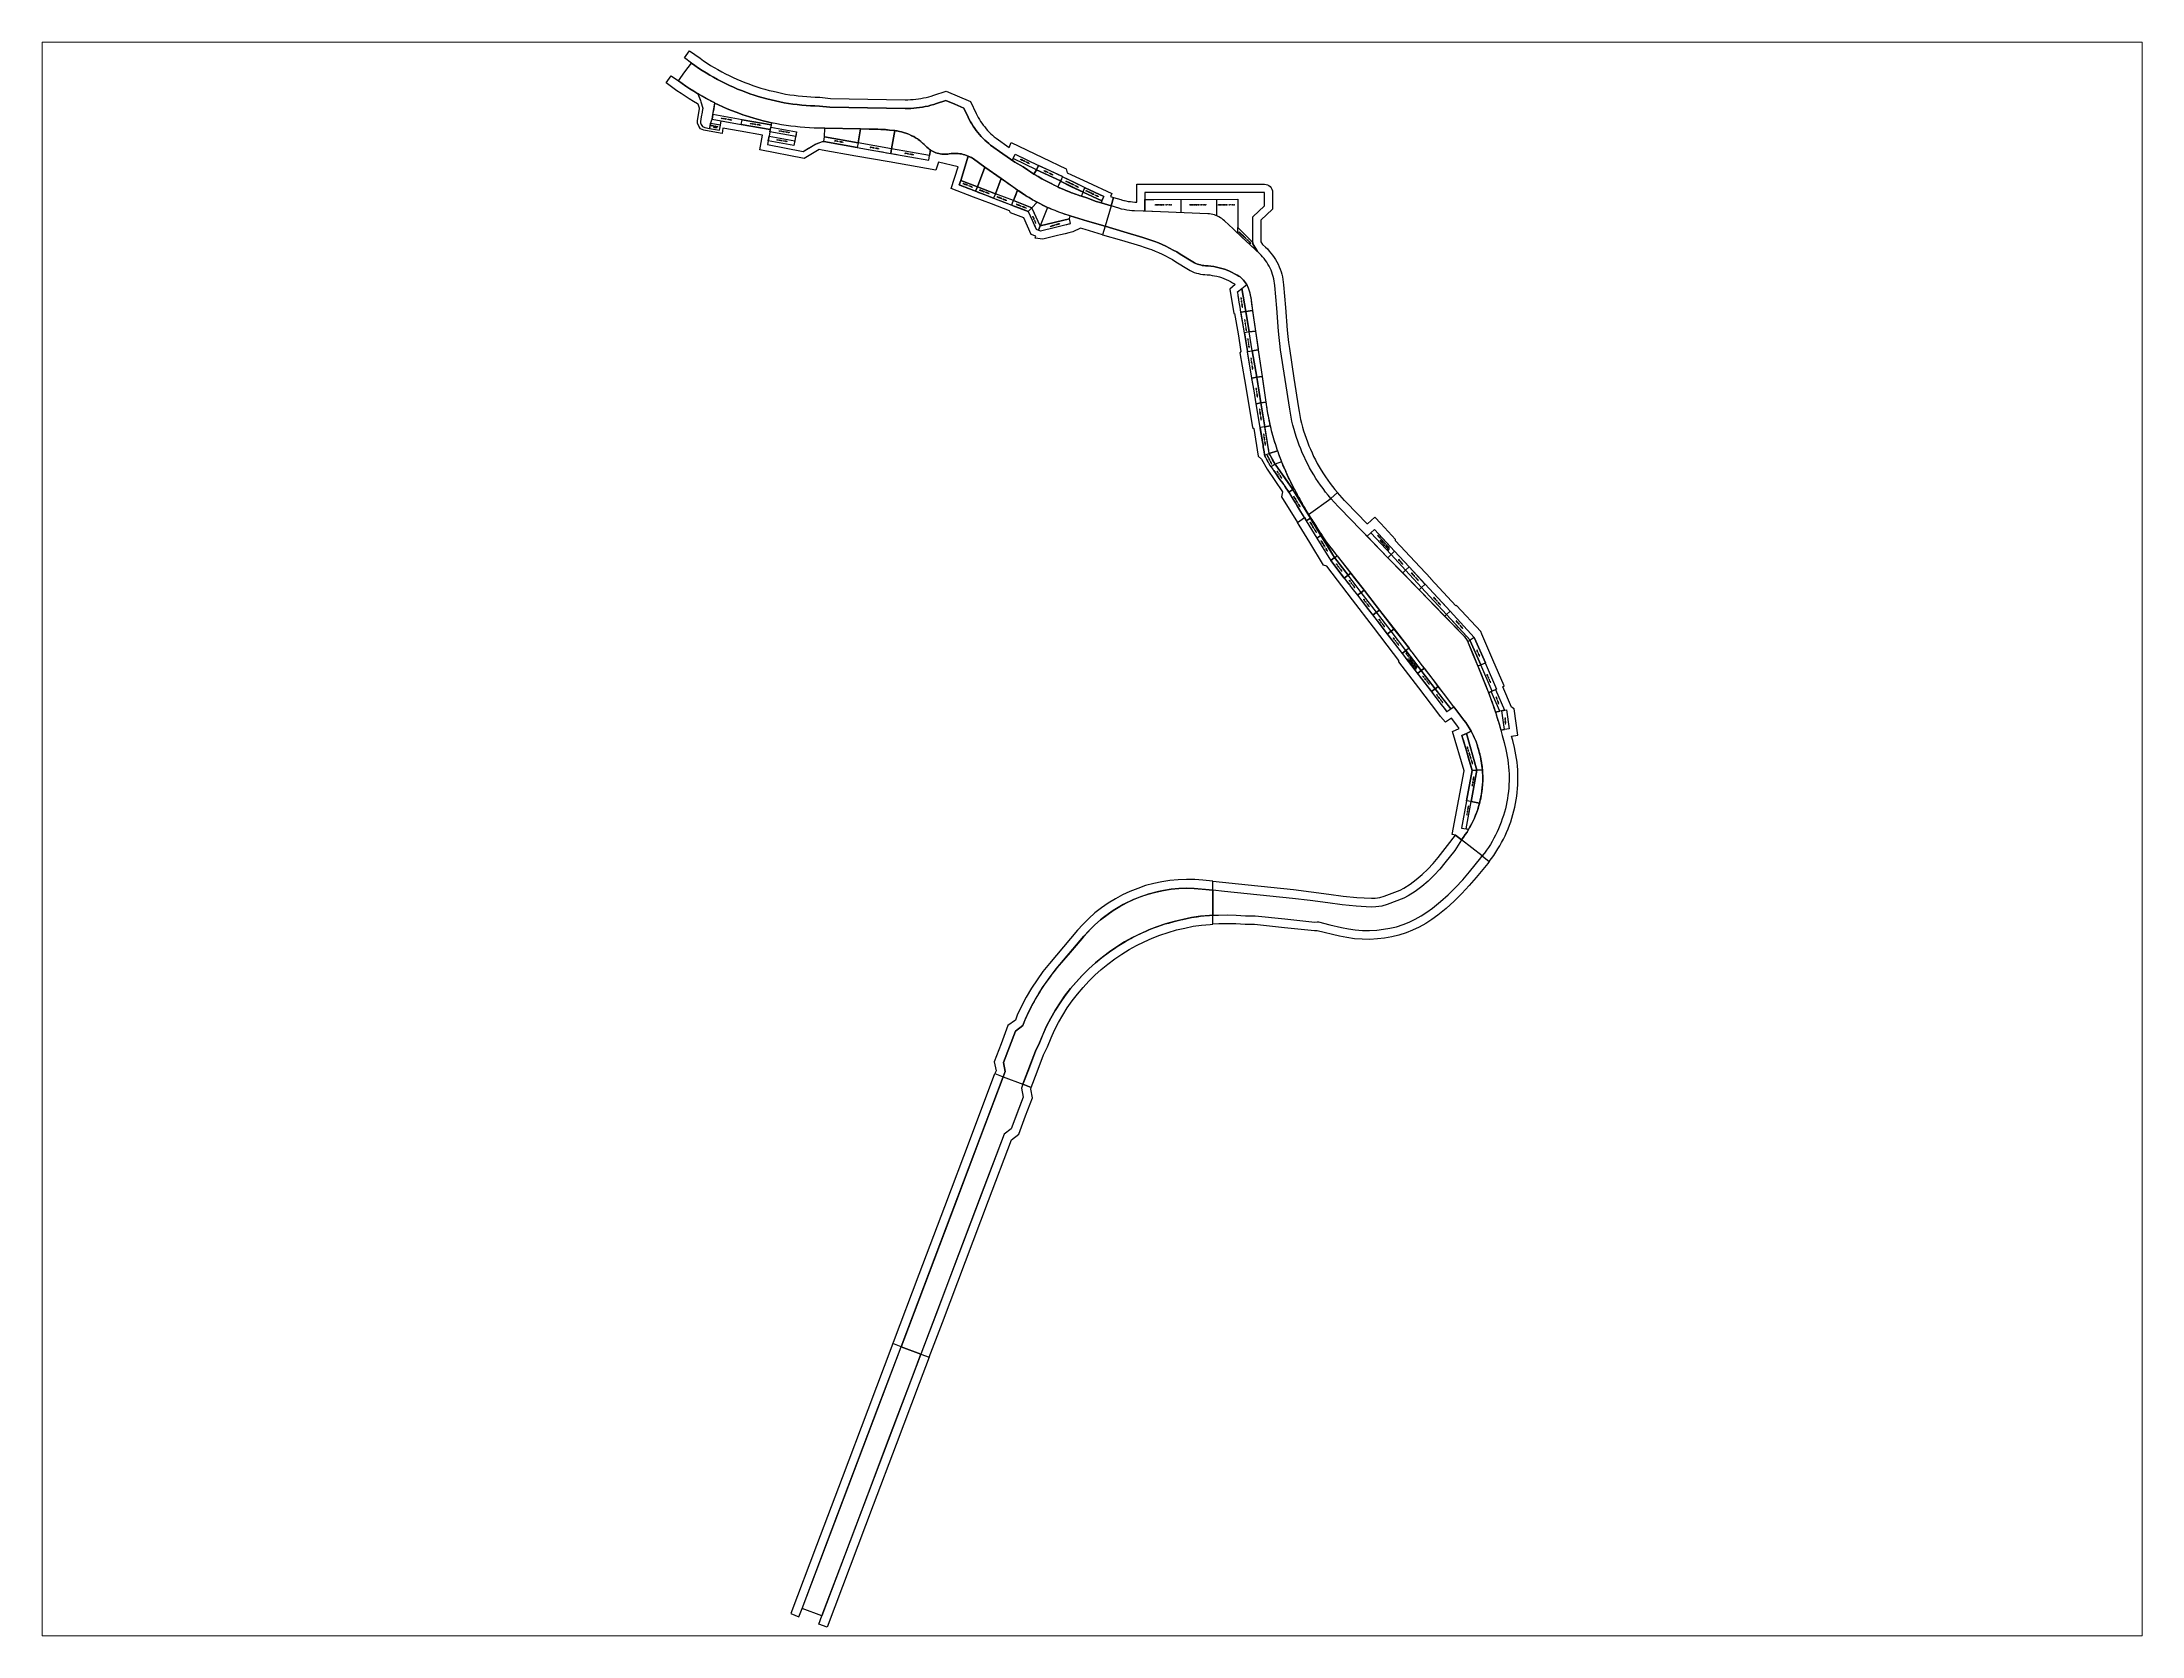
# Paper-space layout 'Layout1' of a CAD drawing. Header units: metres. Extents: x 26 to 231, y 20 to 176.
# The model-space entities are those that its viewports show. They can reach past a viewport. Long polylines and large blocks are cut down to what shows.
import ezdxf

# ---------------------------------------------------------------- set-up
doc = ezdxf.new("R2010")
doc.units = ezdxf.units.M
doc.layers.add('04_SPA-MAN-BERÇOS-LIM CV_AREAS DE DRAGAGEM', color=7, linetype='Continuous')
doc.styles.add('PADRAO', font='simplex.shx')

msp = doc.modelspace()

# ---------------------------------------------------------------- linework, layer by layer
at = {"layer": '04_SPA-MAN-BERÇOS-LIM CV_AREAS DE DRAGAGEM'}
for points in [[(364958, 7353366), (364932, 7353278), (364898, 7353288), (364828, 7353309), (364834, 7353332), (364856, 7353377), (364661, 7353468), (364426, 7353579), (364428, 7353584), (364179, 7353700), (364158, 7353655), (364129, 7353610), (364095, 7353632), (364062, 7353654), (364019, 7353683), (363931, 7353733), (363806, 7353821), (363680, 7353909), (363660, 7353926), (363639, 7353944), (363619, 7353962), (363600, 7353981), (363581, 7354000), (363563, 7354020), (363546, 7354041), (363530, 7354063), (363514, 7354084), (363499, 7354107), (363485, 7354130), (363471, 7354153), (363458, 7354177), (363447, 7354200), (363402, 7354294), (363308, 7354334), (363215, 7354373), (363117, 7354341), (363088, 7354332), (363060, 7354324), (363030, 7354316), (363001, 7354310), (362971, 7354304), (362942, 7354300), (362911, 7354296), (362882, 7354293), (362851, 7354291), (362822, 7354291), (362791, 7354291), (362596, 7354294), (362400, 7354297), (362205, 7354301), (362009, 7354304), (361900, 7354316), (361853, 7354317), (361807, 7354319), (361761, 7354322), (361716, 7354326), (361670, 7354331), (361624, 7354337), (361579, 7354343), (361533, 7354351), (361488, 7354360), (361443, 7354369), (361398, 7354379), (361354, 7354390), (361265, 7354415), (361221, 7354429), (361178, 7354444), (361135, 7354459), (361091, 7354476), (361049, 7354493), (361006, 7354511), (360965, 7354530), (360923, 7354550), (360882, 7354571), (360841, 7354592), (360799, 7354616), (360761, 7354637), (360722, 7354661), (360683, 7354686), (360645, 7354711), (360607, 7354737), (360571, 7354763), (360497, 7354816), (360551, 7354890), (360660, 7354812), (360696, 7354787), (360733, 7354763), (360770, 7354739), (360808, 7354716), (360844, 7354695), (360885, 7354673), (360924, 7354652), (360964, 7354633), (361003, 7354613), (361043, 7354595), (361084, 7354578), (361125, 7354561), (361166, 7354546), (361208, 7354531), (361250, 7354517), (361292, 7354503), (361332, 7354492), (361377, 7354479), (361420, 7354469), (361463, 7354459), (361506, 7354450), (361549, 7354441), (361593, 7354434), (361637, 7354428), (361680, 7354422), (361724, 7354417), (361768, 7354414), (361812, 7354411), (361856, 7354409), (361906, 7354407), (362015, 7354396), (362404, 7354389), (362792, 7354382), (362820, 7354382), (362847, 7354383), (362875, 7354385), (362902, 7354387), (362929, 7354391), (362956, 7354395), (362983, 7354400), (363009, 7354406), (363036, 7354412), (363062, 7354420), (363088, 7354428), (363218, 7354472), (363470, 7354365), (363529, 7354240), (363540, 7354219), (363551, 7354198), (363563, 7354177), (363576, 7354156), (363589, 7354137), (363603, 7354118), (363618, 7354099), (363633, 7354080), (363649, 7354062), (363665, 7354045), (363682, 7354028), (363700, 7354012), (363718, 7353996), (363736, 7353982), (363871, 7353887), (363893, 7353936), (364218, 7353782), (364466, 7353665), (364477, 7353623), (364522, 7353603), (364688, 7353525), (364938, 7353407), (364924, 7353376)], [(364869, 7353067), (364688, 7353121), (364507, 7353174), (364472, 7353185), (364431, 7353199), (364390, 7353214), (364349, 7353230), (364310, 7353246), (364272, 7353263), (364251, 7353273), (364231, 7353282), (364192, 7353302), (364171, 7353313), (364163, 7353317), (364116, 7353343), (364079, 7353365), (364042, 7353388), (364006, 7353412), (363973, 7353434), (363960, 7353443), (363789, 7353563), (363621, 7353682), (363502, 7353766), (363480, 7353780), (363464, 7353788), (363447, 7353795), (363430, 7353803), (363413, 7353808), (363395, 7353814), (363377, 7353818), (363359, 7353821), (363341, 7353823), (363323, 7353824), (363304, 7353824), (363286, 7353823), (363268, 7353822), (363250, 7353819), (363234, 7353817), (363219, 7353815), (363203, 7353815), (363187, 7353815), (363171, 7353817), (363156, 7353819), (363140, 7353822), (363125, 7353826), (363110, 7353831), (363095, 7353837), (363081, 7353844), (363067, 7353851), (363054, 7353859), (363041, 7353869), (363029, 7353879), (363017, 7353889), (363006, 7353900), (362990, 7353916), (362973, 7353931), (362956, 7353946), (362938, 7353960), (362919, 7353974), (362900, 7353986), (362880, 7353998), (362860, 7354008), (362839, 7354018), (362818, 7354027), (362797, 7354035), (362775, 7354042), (362753, 7354048), (362731, 7354053), (362708, 7354058), (362686, 7354060), (362684, 7354061), (362627, 7354067), (362587, 7354071), (362547, 7354074), (362507, 7354075), (362327, 7354078), (362141, 7354082), (361955, 7354085), (361846, 7354087), (361798, 7354089), (361748, 7354092), (361700, 7354097), (361671, 7354100), (361651, 7354102), (361602, 7354108), (361554, 7354115), (361506, 7354122), (361457, 7354131), (361402, 7354143), (361362, 7354152), (361314, 7354163), (361266, 7354176), (361219, 7354189), (361173, 7354203), (361127, 7354218), (361105, 7354226), (361080, 7354235), (361034, 7354251), (360988, 7354270), (360943, 7354288), (360898, 7354308), (360853, 7354328), (360815, 7354347), (360809, 7354350), (360766, 7354372), (360722, 7354395), (360680, 7354419), (360637, 7354443), (360595, 7354469), (360554, 7354495), (360513, 7354522), (360473, 7354550), (360435, 7354577), (360503, 7354670), (360571, 7354763), (360607, 7354737), (360645, 7354711), (360683, 7354686), (360722, 7354661), (360761, 7354637), (360799, 7354616), (360841, 7354592), (360882, 7354571), (360923, 7354550), (360965, 7354530), (361006, 7354511), (361049, 7354493), (361091, 7354476), (361135, 7354459), (361178, 7354444), (361221, 7354429), (361265, 7354415), (361354, 7354390), (361398, 7354379), (361443, 7354369), (361488, 7354360), (361533, 7354351), (361579, 7354343), (361624, 7354337), (361670, 7354331), (361716, 7354326), (361761, 7354322), (361807, 7354319), (361853, 7354317), (361900, 7354316), (362009, 7354304), (362205, 7354301), (362400, 7354297), (362596, 7354294), (362791, 7354291), (362822, 7354291), (362851, 7354291), (362882, 7354293), (362911, 7354296), (362942, 7354300), (362971, 7354304), (363001, 7354310), (363030, 7354316), (363060, 7354324), (363088, 7354332), (363117, 7354341), (363215, 7354373), (363308, 7354334), (363402, 7354294), (363447, 7354200), (363458, 7354177), (363471, 7354153), (363485, 7354130), (363499, 7354107), (363514, 7354084), (363530, 7354063), (363546, 7354041), (363563, 7354020), (363581, 7354000), (363600, 7353981), (363619, 7353962), (363639, 7353944), (363660, 7353926), (363680, 7353909), (363806, 7353821), (363931, 7353733), (364019, 7353683), (364062, 7353654), (364095, 7353632), (364129, 7353610), (364173, 7353584), (364213, 7353561), (364254, 7353539), (364295, 7353517), (364336, 7353497), (364379, 7353476), (364397, 7353468), (364420, 7353458), (364463, 7353440), (364506, 7353423), (364549, 7353406), (364592, 7353391), (364626, 7353380), (364681, 7353363), (364775, 7353324), (364828, 7353309), (364898, 7353288), (364931, 7353278)], [(360435, 7354577), (360473, 7354550), (360513, 7354522), (360554, 7354495), (360595, 7354469), (360637, 7354443), (360664, 7354375), (360668, 7354360), (360688, 7354295), (360688, 7354293), (360688, 7354291), (360687, 7354288), (360687, 7354286), (360686, 7354283), (360681, 7354253), (360672, 7354204), (360664, 7354154), (360665, 7354143), (360673, 7354124), (360673, 7354123), (360685, 7354105), (360711, 7354094), (360759, 7354084), (360862, 7354067), (360871, 7354116), (360879, 7354162), (361088, 7354125), (361390, 7354071), (361386, 7354048), (361377, 7354002), (361369, 7353954), (361362, 7353918), (361730, 7353845), (361786, 7353879), (361789, 7353880), (361851, 7353918), (361855, 7353919), (361931, 7353949), (361945, 7353947), (362293, 7353885), (362467, 7353854), (362555, 7353839), (362598, 7353831), (362642, 7353824), (362666, 7353819), (362691, 7353815), (362740, 7353806), (362839, 7353789), (363036, 7353754), (363044, 7353803), (363054, 7353859), (363067, 7353851), (363081, 7353844), (363095, 7353837), (363110, 7353831), (363125, 7353826), (363140, 7353822), (363156, 7353819), (363171, 7353817), (363187, 7353815), (363203, 7353815), (363219, 7353815), (363234, 7353817), (363250, 7353819), (363268, 7353822), (363286, 7353823), (363304, 7353824), (363323, 7353824), (363341, 7353823), (363359, 7353821), (363377, 7353818), (363395, 7353814), (363413, 7353808), (363430, 7353803), (363447, 7353795), (363371, 7353543), (363370, 7353542), (363352, 7353497), (363353, 7353496), (363396, 7353480), (363407, 7353475), (363439, 7353463), (363472, 7353451), (363488, 7353444), (363496, 7353441), (363505, 7353438), (363524, 7353430), (363532, 7353427), (363539, 7353425), (363554, 7353419), (363632, 7353389), (363664, 7353376), (363711, 7353359), (363804, 7353323), (363899, 7353286), (363914, 7353281), (364071, 7353221), (364078, 7353206), (364112, 7353129), (364133, 7353083), (364153, 7353037), (364170, 7353031), (364176, 7353028), (364194, 7353021), (364199, 7353019), (364355, 7353058), (364505, 7353095), (364510, 7353097), (364498, 7353145), (364507, 7353174), (364552, 7353161), (364597, 7353147), (364688, 7353121), (364869, 7353067), (364843, 7352979), (364662, 7353033), (364615, 7353046), (364533, 7353009), (364493, 7352999), (364454, 7352990), (364406, 7352978), (364376, 7352970), (364221, 7352932), (364143, 7352944), (364151, 7352963), (364101, 7352982), (364024, 7353154), (363886, 7353207), (363876, 7353227), (363688, 7353299), (363501, 7353371), (363269, 7353460), (363341, 7353686), (363138, 7353733), (363109, 7353650), (362626, 7353735), (362278, 7353797), (361929, 7353858), (361898, 7353864), (361743, 7353771), (361281, 7353862), (361308, 7354013), (361075, 7354055), (360898, 7354086), (360888, 7354031), (360754, 7354055), (360698, 7354064), (360664, 7354079), (360646, 7354106), (360633, 7354137), (360632, 7354167), (360654, 7354286), (360654, 7354294), (360641, 7354335), (360634, 7354339), (360590, 7354364), (360547, 7354391), (360504, 7354418), (360462, 7354446), (360420, 7354475), (360306, 7354557), (360361, 7354631)], [(360637, 7354443), (360660, 7354384), (360664, 7354375), (360665, 7354372), (360668, 7354360), (360688, 7354293), (360688, 7354291), (360687, 7354288), (360686, 7354283), (360681, 7354253), (360672, 7354204), (360664, 7354154), (360665, 7354143), (360673, 7354123), (360685, 7354105), (360711, 7354094), (360759, 7354084), (360761, 7354096), (360764, 7354109), (360764, 7354110), (360765, 7354115), (360768, 7354134), (360785, 7354179), (360794, 7354228), (360805, 7354288), (360815, 7354347), (360815, 7354347), (360814, 7354348), (360813, 7354348), (360812, 7354349), (360811, 7354349), (360810, 7354349), (360809, 7354350), (360807, 7354351), (360806, 7354351), (360806, 7354351), (360806, 7354352), (360805, 7354352), (360805, 7354352), (360804, 7354352), (360804, 7354353), (360803, 7354353), (360803, 7354353), (360803, 7354353), (360802, 7354353), (360802, 7354353), (360802, 7354354), (360801, 7354354), (360801, 7354354), (360801, 7354354), (360800, 7354354), (360800, 7354355), (360799, 7354355), (360798, 7354355), (360796, 7354356), (360788, 7354361), (360783, 7354363), (360779, 7354365), (360778, 7354365), (360776, 7354366), (360773, 7354368), (360769, 7354370), (360766, 7354372), (360741, 7354385), (360722, 7354395), (360721, 7354396), (360721, 7354396), (360721, 7354396), (360717, 7354398), (360702, 7354406), (360700, 7354407), (360698, 7354409), (360693, 7354411), (360684, 7354416), (360678, 7354420), (360670, 7354424), (360661, 7354429), (360652, 7354435), (360640, 7354442)], [(360794, 7354228), (360785, 7354179), (361088, 7354125), (361096, 7354174)], [(360794, 7354228), (360815, 7354347), (360853, 7354328), (360898, 7354308), (360943, 7354288), (360988, 7354270), (361034, 7354251), (361080, 7354235), (361105, 7354226), (361127, 7354218), (361173, 7354203), (361219, 7354189), (361266, 7354176), (361314, 7354163), (361362, 7354152), (361402, 7354143), (361399, 7354120), (361096, 7354174)], [(360768, 7354134), (360759, 7354084), (360862, 7354067), (360871, 7354116)], [(361088, 7354125), (361096, 7354174), (361399, 7354120), (361390, 7354071)], [(361851, 7353918), (361931, 7353949), (361945, 7353947), (361953, 7353996), (361955, 7354085), (361846, 7354087), (361798, 7354089), (361748, 7354092), (361700, 7354097), (361671, 7354100), (361651, 7354102), (361602, 7354108), (361554, 7354115), (361506, 7354122), (361457, 7354131), (361402, 7354143), (361394, 7354097), (361662, 7354049), (361636, 7353907), (361369, 7353954), (361362, 7353918), (361730, 7353845)], [(361377, 7354002), (361645, 7353956), (361636, 7353907), (361369, 7353954)], [(361394, 7354097), (361662, 7354049), (361654, 7354000), (361386, 7354048)], [(361953, 7353996), (362302, 7353934), (362293, 7353885), (361945, 7353947)], [(361955, 7354085), (362327, 7354078), (362302, 7353935), (361953, 7353996)], [(362327, 7354078), (362417, 7354077), (362507, 7354075), (362522, 7354075), (362527, 7354075), (362537, 7354074), (362547, 7354074), (362552, 7354074), (362567, 7354073), (362582, 7354072), (362587, 7354071), (362597, 7354071), (362598, 7354070), (362600, 7354070), (362607, 7354069), (362613, 7354069), (362627, 7354067), (362655, 7354064), (362684, 7354061), (362650, 7353873), (362302, 7353934)], [(362650, 7353873), (362684, 7354061), (362695, 7354059), (362708, 7354058), (362719, 7354055), (362731, 7354053), (362740, 7354051), (362753, 7354048), (362775, 7354042), (362783, 7354039), (362786, 7354038), (362797, 7354035), (362818, 7354027), (362835, 7354020), (362838, 7354019), (362844, 7354016), (362850, 7354013), (362860, 7354008), (362868, 7354004), (362870, 7354003), (362880, 7353998), (362900, 7353986), (362919, 7353974), (362923, 7353971), (362928, 7353967), (362938, 7353960), (362944, 7353956), (362950, 7353951), (362952, 7353949), (362954, 7353947), (362956, 7353946), (362957, 7353945), (362959, 7353943), (362962, 7353941), (362964, 7353939), (362966, 7353937), (362973, 7353931), (362980, 7353925), (362986, 7353920), (362990, 7353916), (362997, 7353908), (363004, 7353901), (363009, 7353897), (363017, 7353889), (363031, 7353877), (363037, 7353872), (363041, 7353869), (363054, 7353859), (363044, 7353803)], [(362293, 7353885), (362642, 7353824), (362650, 7353873), (362302, 7353934)], [(362642, 7353824), (363036, 7353754), (363044, 7353803), (362650, 7353873)], [(363371, 7353543), (363447, 7353795), (363460, 7353790), (363465, 7353787), (363469, 7353785), (363475, 7353782), (363480, 7353780), (363490, 7353773), (363498, 7353768), (363502, 7353766), (363621, 7353682), (363542, 7353477)], [(363903, 7353753), (363931, 7353733), (364019, 7353683), (364062, 7353654), (364095, 7353632), (364129, 7353610), (364158, 7353655), (363915, 7353770)], [(363915, 7353770), (363936, 7353815), (364179, 7353700), (364158, 7353655)], [(363542, 7353477), (363621, 7353682), (363789, 7353563), (363729, 7353405)], [(363729, 7353405), (363789, 7353563), (363815, 7353545), (363823, 7353540), (363844, 7353525), (363874, 7353503), (363889, 7353493), (363938, 7353459), (363960, 7353443), (363941, 7353395), (363917, 7353333)], [(364158, 7353655), (364407, 7353538), (364379, 7353476), (364345, 7353492), (364321, 7353504), (364308, 7353511), (364288, 7353521), (364248, 7353542), (364219, 7353558), (364173, 7353584), (364143, 7353602), (364129, 7353610)], [(364158, 7353655), (364179, 7353700), (364303, 7353642), (364428, 7353584), (364426, 7353579), (364417, 7353561), (364415, 7353556), (364407, 7353538)], [(364426, 7353579), (364417, 7353561), (364405, 7353534), (364522, 7353478), (364640, 7353423), (364650, 7353446), (364661, 7353468), (364543, 7353524)], [(363370, 7353542), (363371, 7353543), (363542, 7353477), (363524, 7353430), (363353, 7353496), (363352, 7353497)], [(363542, 7353477), (363729, 7353405), (363711, 7353359), (363524, 7353430)], [(363711, 7353359), (363899, 7353286), (363908, 7353310), (363917, 7353333), (363729, 7353405)], [(364071, 7353221), (363993, 7353251), (363914, 7353281), (363907, 7353284), (363899, 7353286), (363908, 7353310), (363917, 7353333), (364013, 7353296), (364108, 7353260)], [(363917, 7353333), (363960, 7353443), (364006, 7353412), (364021, 7353401), (364024, 7353400), (364042, 7353388), (364046, 7353385), (364060, 7353376), (364079, 7353365), (364097, 7353354), (364116, 7353343), (364135, 7353333), (364139, 7353330), (364151, 7353324), (364163, 7353317), (364108, 7353260)], [(364626, 7353380), (364640, 7353423), (364405, 7353534), (364379, 7353476), (364392, 7353471), (364395, 7353469), (364399, 7353467), (364404, 7353465), (364407, 7353464), (364410, 7353462), (364413, 7353461), (364416, 7353460), (364418, 7353459), (364420, 7353458), (364424, 7353457), (364425, 7353456), (364427, 7353455), (364431, 7353453), (364433, 7353453), (364435, 7353452), (364437, 7353451), (364439, 7353450), (364441, 7353449), (364443, 7353449), (364446, 7353447), (364450, 7353445), (364452, 7353445), (364455, 7353443), (364460, 7353441), (364463, 7353440), (364467, 7353438), (364469, 7353437), (364471, 7353437), (364473, 7353436), (364475, 7353435), (364477, 7353434), (364479, 7353434), (364481, 7353433), (364482, 7353432), (364484, 7353431), (364487, 7353430), (364490, 7353429), (364492, 7353428), (364496, 7353427), (364499, 7353425), (364502, 7353424), (364505, 7353423), (364509, 7353422), (364512, 7353420), (364515, 7353419), (364518, 7353418), (364522, 7353416), (364526, 7353415), (364530, 7353414), (364534, 7353412), (364536, 7353411), (364539, 7353410), (364545, 7353408), (364549, 7353406), (364553, 7353405), (364557, 7353404), (364561, 7353402), (364568, 7353400), (364576, 7353397), (364582, 7353395), (364586, 7353393), (364590, 7353392), (364596, 7353390), (364601, 7353388), (364607, 7353386), (364614, 7353384), (364620, 7353382), (364623, 7353381)], [(364626, 7353380), (364640, 7353423), (364834, 7353332), (364828, 7353309), (364775, 7353324), (364681, 7353363)], [(364661, 7353468), (364758, 7353423), (364856, 7353377), (364845, 7353354), (364834, 7353332), (364640, 7353423), (364650, 7353446)], [(366250, 7353348), (366250, 7353053), (366404, 7352898), (366404, 7352884), (366452, 7352804), (366382, 7352869), (366291, 7352954), (366200, 7353039), (366109, 7353124), (366096, 7353135), (366082, 7353146), (366068, 7353156), (366053, 7353165), (366037, 7353172), (366021, 7353179), (366005, 7353185), (365988, 7353190), (365971, 7353193), (365953, 7353196), (365936, 7353197), (365690, 7353207), (365444, 7353216), (365284, 7353223), (365284, 7353346), (365374, 7353346), (365375, 7353346), (366250, 7353348)], [(364071, 7353221), (364092, 7353175), (364112, 7353129), (364122, 7353106), (364133, 7353083), (364138, 7353071), (364143, 7353060), (364148, 7353048), (364153, 7353037), (364176, 7353028), (364193, 7353070), (364112, 7353252), (364108, 7353260)], [(364108, 7353260), (364163, 7353317), (364171, 7353313), (364177, 7353309), (364211, 7353292), (364231, 7353282), (364241, 7353278), (364250, 7353273), (364251, 7353273), (364272, 7353263), (364193, 7353070), (364115, 7353245)], [(364176, 7353028), (364188, 7353024), (364199, 7353019), (364355, 7353058), (364452, 7353082), (364471, 7353087), (364481, 7353089), (364491, 7353091), (364498, 7353093), (364505, 7353095), (364508, 7353096), (364510, 7353097), (364498, 7353145), (364193, 7353070)], [(364193, 7353070), (364498, 7353145), (364507, 7353174), (364493, 7353179), (364485, 7353181), (364472, 7353185), (364456, 7353190), (364431, 7353199), (364422, 7353202), (364410, 7353207), (364399, 7353211), (364390, 7353214), (364370, 7353222), (364349, 7353230), (364329, 7353238), (364314, 7353244), (364291, 7353255), (364272, 7353263)], [(364869, 7353067), (365066, 7353009), (365263, 7352951), (365304, 7352938), (365344, 7352924), (365386, 7352909), (365424, 7352894), (365463, 7352877), (365502, 7352859), (365540, 7352840), (365578, 7352820), (365615, 7352800), (365651, 7352778), (365783, 7352697), (365798, 7352688), (365814, 7352681), (365829, 7352674), (365845, 7352669), (365861, 7352665), (365878, 7352661), (365895, 7352659), (365912, 7352657), (365941, 7352655), (365969, 7352652), (365998, 7352648), (366026, 7352642), (366054, 7352636), (366082, 7352628), (366110, 7352620), (366137, 7352610), (366164, 7352599), (366190, 7352587), (366216, 7352574), (366241, 7352560), (366258, 7352550), (366272, 7352541), (366283, 7352531), (366296, 7352519), (366308, 7352506), (366319, 7352494), (366329, 7352480), (366338, 7352465), (366341, 7352461), (366347, 7352450), (366354, 7352434), (366360, 7352418), (366367, 7352396), (366374, 7352374), (366379, 7352351), (366383, 7352328), (366402, 7352191), (366403, 7352184), (366433, 7351977), (366460, 7351794), (366462, 7351781), (366502, 7351505), (366502, 7351502), (366541, 7351238), (366548, 7351192), (366555, 7351142), (366565, 7351093), (366574, 7351044), (366585, 7350995), (366587, 7350986), (366597, 7350945), (366610, 7350896), (366624, 7350848), (366639, 7350800), (366655, 7350752), (366661, 7350734), (366667, 7350717), (366671, 7350704), (366689, 7350657), (366703, 7350621), (366727, 7350564), (366748, 7350518), (366748, 7350516), (366777, 7350454), (366816, 7350374), (366835, 7350339), (366876, 7350261), (366911, 7350198), (366947, 7350135), (366984, 7350073), (367215, 7350240), (367215, 7350240), (367187, 7350273), (367161, 7350306), (367135, 7350341), (367109, 7350376), (367084, 7350411), (367061, 7350447), (367038, 7350484), (367016, 7350521), (366995, 7350558), (366975, 7350596), (366955, 7350635), (366937, 7350674), (366919, 7350713), (366903, 7350753), (366887, 7350793), (366872, 7350834), (366858, 7350874), (366845, 7350916), (366833, 7350957), (366822, 7350999), (366812, 7351041), (366804, 7351083), (366796, 7351125), (366788, 7351168), (366741, 7351476), (366694, 7351784), (366685, 7351849), (366678, 7351913), (366672, 7351978), (366653, 7352215), (366633, 7352451), (366631, 7352475), (366628, 7352498), (366623, 7352521), (366617, 7352544), (366611, 7352566), (366603, 7352589), (366594, 7352611), (366584, 7352632), (366574, 7352653), (366562, 7352673), (366549, 7352693), (366536, 7352713), (366522, 7352731), (366506, 7352749), (366490, 7352767), (366473, 7352784), (366382, 7352869), (366291, 7352954), (366200, 7353039), (366109, 7353124), (366096, 7353135), (366082, 7353146), (366068, 7353156), (366053, 7353165), (366037, 7353172), (366021, 7353179), (366005, 7353185), (365988, 7353190), (365971, 7353193), (365953, 7353196), (365936, 7353197), (365690, 7353207), (365444, 7353216), (365176, 7353227), (365149, 7353229), (365122, 7353231), (365094, 7353235), (365067, 7353240), (365040, 7353246), (365014, 7353254), (364932, 7353278), (364931, 7353278), (364869, 7353067)], [(366941, 7350041), (366921, 7350074), (366870, 7350156), (366853, 7350185), (366848, 7350193), (366825, 7350231), (366788, 7350291), (366779, 7350305), (366757, 7350337), (366756, 7350338), (366738, 7350365), (366729, 7350379), (366726, 7350382), (366726, 7350383), (366726, 7350383), (366725, 7350384), (366725, 7350384), (366724, 7350386), (366719, 7350393), (366680, 7350448), (366642, 7350504), (366622, 7350531), (366617, 7350538), (366612, 7350546), (366603, 7350559), (366601, 7350562), (366598, 7350565), (366596, 7350568), (366588, 7350579), (366580, 7350591), (366580, 7350591), (366580, 7350592), (366580, 7350592), (366579, 7350593), (366577, 7350596), (366574, 7350601), (366571, 7350605), (366564, 7350618), (366556, 7350631), (366556, 7350632), (366547, 7350649), (366542, 7350659), (366538, 7350666), (366535, 7350671), (366535, 7350673), (366531, 7350681), (366528, 7350689), (366528, 7350691), (366528, 7350693), (366527, 7350697), (366526, 7350706), (366524, 7350714), (366523, 7350723), (366517, 7350758), (366514, 7350775), (366511, 7350792), (366506, 7350827), (366482, 7350966), (366481, 7350976), (366440, 7351223), (366418, 7351357), (366396, 7351487), (366395, 7351490), (366350, 7351764), (366348, 7351777), (366317, 7351960), (366283, 7352166), (366282, 7352173), (366273, 7352226), (366264, 7352279), (366256, 7352332), (366253, 7352346), (366251, 7352359), (366249, 7352372), (366248, 7352379), (366247, 7352382), (366247, 7352384), (366247, 7352386), (366291, 7352422), (366341, 7352461), (366338, 7352465), (366329, 7352480), (366319, 7352494), (366308, 7352506), (366296, 7352519), (366283, 7352531), (366272, 7352541), (366258, 7352550), (366241, 7352560), (366216, 7352574), (366190, 7352587), (366164, 7352599), (366137, 7352610), (366110, 7352620), (366082, 7352628), (366054, 7352636), (366026, 7352642), (365998, 7352648), (365969, 7352652), (365941, 7352655), (365912, 7352657), (365895, 7352659), (365878, 7352661), (365861, 7352665), (365845, 7352669), (365829, 7352674), (365814, 7352681), (365798, 7352688), (365783, 7352697), (365651, 7352778), (365615, 7352800), (365578, 7352820), (365540, 7352840), (365502, 7352859), (365463, 7352877), (365424, 7352894), (365386, 7352909), (365344, 7352924), (365304, 7352938), (365263, 7352951), (365066, 7353009), (364869, 7353067), (364843, 7352979), (365040, 7352921), (365237, 7352863), (365275, 7352851), (365329, 7352833), (365352, 7352824), (365389, 7352809), (365426, 7352793), (365462, 7352776), (365498, 7352759), (365534, 7352740), (365569, 7352720), (365604, 7352699), (365737, 7352618), (365755, 7352607), (365776, 7352597), (365797, 7352588), (365818, 7352581), (365840, 7352575), (365862, 7352571), (365885, 7352567), (365905, 7352566), (365932, 7352564), (365957, 7352561), (365982, 7352557), (366007, 7352552), (366032, 7352547), (366057, 7352540), (366081, 7352533), (366104, 7352524), (366128, 7352514), (366151, 7352504), (366174, 7352493), (366195, 7352481), (366208, 7352473), (366215, 7352468), (366223, 7352462), (366166, 7352415), (366208, 7352160), (366215, 7352161), (366251, 7351948), (366280, 7351765), (366270, 7351751), (366317, 7351476), (366363, 7351210), (366402, 7350975), (366414, 7350965), (366462, 7350677), (366495, 7350648), (366555, 7350543), (366715, 7350308), (366703, 7350256), (366869, 7349988)], [(366291, 7352422), (366341, 7352461), (366343, 7352458), (366344, 7352455), (366345, 7352453), (366347, 7352450), (366347, 7352448), (366350, 7352443), (366352, 7352439), (366352, 7352438), (366354, 7352435), (366355, 7352431), (366357, 7352426), (366360, 7352418), (366363, 7352411), (366364, 7352407), (366365, 7352403), (366367, 7352396), (366369, 7352389), (366370, 7352385), (366372, 7352381), (366374, 7352374), (366375, 7352366), (366377, 7352358), (366379, 7352351), (366381, 7352339), (366383, 7352328), (366392, 7352260), (366402, 7352192), (366402, 7352191), (366331, 7352182)], [(366247, 7352386), (366291, 7352422), (366331, 7352182), (366282, 7352173), (366273, 7352226), (366264, 7352279), (366253, 7352346), (366251, 7352359), (366249, 7352372), (366248, 7352379), (366247, 7352382), (366247, 7352384)], [(366317, 7351960), (366282, 7352173), (366331, 7352182), (366367, 7351969)], [(366331, 7352182), (366402, 7352191), (366433, 7351977), (366367, 7351969), (366367, 7351969)], [(366367, 7351969), (366317, 7351960), (366350, 7351765), (366399, 7351773)], [(366367, 7351969), (366433, 7351977), (366462, 7351782), (366399, 7351773)], [(366350, 7351765), (366399, 7351773), (366445, 7351498), (366395, 7351490)], [(366462, 7351782), (366502, 7351505), (366445, 7351498), (366399, 7351773)], [(366395, 7351490), (366445, 7351498), (366445, 7351495), (366489, 7351232), (366440, 7351223), (366418, 7351357)], [(366445, 7351498), (366502, 7351505), (366541, 7351238), (366489, 7351232), (366489, 7351232)], [(366489, 7351232), (366530, 7350984), (366481, 7350976), (366440, 7351223)], [(366489, 7351232), (366541, 7351238), (366542, 7351227), (366544, 7351215), (366547, 7351195), (366550, 7351177), (366552, 7351164), (366555, 7351146), (366555, 7351142), (366559, 7351123), (366565, 7351090), (366567, 7351083), (366568, 7351077), (366568, 7351075), (366568, 7351074), (366568, 7351073), (366569, 7351073), (366569, 7351072), (366569, 7351072), (366569, 7351071), (366569, 7351071), (366569, 7351070), (366569, 7351070), (366569, 7351069), (366569, 7351069), (366569, 7351068), (366570, 7351068), (366572, 7351056), (366573, 7351046), (366574, 7351043), (366580, 7351014), (366585, 7350995), (366530, 7350984)], [(366530, 7350984), (366481, 7350976), (366506, 7350827), (366511, 7350792), (366514, 7350775), (366517, 7350758), (366523, 7350723), (366524, 7350714), (366526, 7350706), (366527, 7350697), (366528, 7350693), (366528, 7350691), (366528, 7350689), (366576, 7350705)], [(366530, 7350984), (366585, 7350995), (366592, 7350962), (366597, 7350945), (366602, 7350924), (366603, 7350921), (366610, 7350896), (366613, 7350888), (366617, 7350872), (366624, 7350849), (366631, 7350824), (366639, 7350800), (366647, 7350776), (366655, 7350752), (366658, 7350743), (366660, 7350737), (366661, 7350734), (366576, 7350705), (366570, 7350740), (366565, 7350775), (366553, 7350844), (366543, 7350907), (366532, 7350974)], [(366637, 7350596), (366611, 7350642), (366607, 7350651), (366585, 7350689), (366576, 7350705), (366661, 7350734), (366667, 7350717), (366669, 7350710), (366671, 7350704), (366680, 7350681), (366689, 7350657), (366696, 7350639), (366703, 7350621)], [(366637, 7350596), (366596, 7350568), (366588, 7350579), (366580, 7350591), (366580, 7350591), (366580, 7350592), (366580, 7350592), (366579, 7350593), (366577, 7350596), (366574, 7350601), (366571, 7350605), (366569, 7350608), (366556, 7350631), (366556, 7350632), (366552, 7350639), (366547, 7350649), (366542, 7350659), (366538, 7350666), (366533, 7350676), (366531, 7350681), (366528, 7350689), (366576, 7350705)], [(366617, 7350582), (366596, 7350568), (366597, 7350566), (366598, 7350565), (366601, 7350562), (366603, 7350559), (366605, 7350555), (366608, 7350552), (366610, 7350548), (366613, 7350545), (366618, 7350538), (366622, 7350531), (366632, 7350517), (366642, 7350504), (366661, 7350476), (366680, 7350448), (366700, 7350420), (366719, 7350393), (366722, 7350388), (366725, 7350384), (366725, 7350384), (366726, 7350383), (366726, 7350383), (366726, 7350383), (366726, 7350383), (366726, 7350382), (366727, 7350381), (366729, 7350379), (366733, 7350372), (366738, 7350365), (366747, 7350351), (366757, 7350337), (366768, 7350321), (366779, 7350305), (366821, 7350333), (366637, 7350596)], [(366821, 7350333), (366835, 7350339), (366812, 7350384), (366809, 7350389), (366808, 7350392), (366799, 7350410), (366797, 7350414), (366793, 7350422), (366790, 7350428), (366787, 7350433), (366785, 7350439), (366782, 7350444), (366777, 7350454), (366766, 7350478), (366758, 7350494), (366757, 7350497), (366757, 7350497), (366754, 7350503), (366750, 7350511), (366748, 7350516), (366748, 7350517), (366748, 7350518), (366747, 7350520), (366745, 7350525), (366743, 7350529), (366737, 7350543), (366725, 7350568), (366718, 7350584), (366713, 7350598), (366707, 7350611), (366703, 7350621), (366637, 7350596), (366718, 7350481), (366730, 7350464)], [(366821, 7350333), (366835, 7350339), (366845, 7350319), (366856, 7350299), (366865, 7350281), (366872, 7350267), (366877, 7350259), (366877, 7350258), (366881, 7350251), (366882, 7350249), (366893, 7350230), (366902, 7350213), (366918, 7350185), (366933, 7350160), (366946, 7350137), (366950, 7350129), (366958, 7350116), (366966, 7350104), (366973, 7350091), (366980, 7350080), (366985, 7350072), (367008, 7350035), (367004, 7350034)], [(367215, 7350240), (367292, 7350155), (367310, 7350137), (367528, 7349912), (367593, 7349846), (367631, 7349883), (367668, 7349917), (367878, 7349690), (368029, 7349527), (368193, 7349350), (368195, 7349348), (368376, 7349153), (368455, 7349067), (368707, 7348794), (368708, 7348789), (368708, 7348789), (368822, 7348530), (368821, 7348530), (368939, 7348257), (368928, 7348253), (369021, 7348038), (369043, 7348042), (369069, 7347846), (369020, 7347840), (368983, 7347830), (368998, 7347775), (369017, 7347703), (369034, 7347632), (369042, 7347595), (369049, 7347559), (369055, 7347523), (369059, 7347487), (369063, 7347450), (369066, 7347414), (369068, 7347377), (369069, 7347341), (369068, 7347304), (369067, 7347268), (369065, 7347231), (369061, 7347194), (369057, 7347158), (369051, 7347122), (369045, 7347086), (369038, 7347050), (369030, 7347015), (369020, 7346979), (369010, 7346944), (368998, 7346909), (368986, 7346875), (368973, 7346841), (368959, 7346807), (368943, 7346774), (368927, 7346741), (368910, 7346708), (368892, 7346676), (368874, 7346645), (368854, 7346614), (368834, 7346584), (368812, 7346554), (368809, 7346549), (368790, 7346525), (368863, 7346468), (368885, 7346498), (368886, 7346500), (368909, 7346531), (368931, 7346564), (368952, 7346597), (368972, 7346630), (368991, 7346665), (369009, 7346699), (369026, 7346734), (369043, 7346770), (369058, 7346806), (369072, 7346843), (369085, 7346879), (369097, 7346917), (369109, 7346954), (369119, 7346992), (369128, 7347030), (369136, 7347069), (369142, 7347107), (369148, 7347145), (369153, 7347185), (369156, 7347224), (369159, 7347263), (369160, 7347302), (369161, 7347341), (369160, 7347380), (369158, 7347420), (369155, 7347459), (369151, 7347498), (369145, 7347536), (369140, 7347575), (369132, 7347613), (369124, 7347652), (369106, 7347725), (369094, 7347771), (369158, 7347780), (369121, 7348053), (369094, 7348069), (369002, 7348282), (369019, 7348292), (368901, 7348564), (368786, 7348828), (368774, 7348856), (368522, 7349128), (368515, 7349125), (368256, 7349403), (368254, 7349406), (368090, 7349583), (367888, 7349800), (367888, 7349811), (367734, 7349979), (367673, 7350045), (367596, 7349974), (367594, 7349976), (367376, 7350201), (367358, 7350219), (367284, 7350300)], [(368790, 7346525), (368574, 7346693), (368581, 7346702), (368594, 7346719), (368613, 7346746), (368631, 7346773), (368648, 7346801), (368664, 7346830), (368680, 7346858), (368694, 7346888), (368708, 7346918), (368720, 7346948), (368732, 7346978), (368743, 7347009), (368752, 7347040), (368761, 7347072), (368769, 7347104), (368776, 7347136), (368781, 7347168), (368786, 7347200), (368790, 7347232), (368792, 7347265), (368794, 7347298), (368794, 7347330), (368794, 7347363), (368792, 7347396), (368791, 7347419), (368786, 7347461), (368782, 7347493), (368776, 7347526), (368770, 7347557), (368762, 7347589), (368754, 7347621), (368745, 7347652), (368736, 7347682), (368725, 7347713), (368712, 7347742), (368699, 7347772), (368685, 7347801), (368675, 7347821), (368654, 7347857), (368636, 7347885), (368618, 7347911), (368599, 7347937), (368494, 7348075), (368386, 7348217), (368278, 7348358), (368169, 7348500), (368061, 7348641), (368055, 7348650), (367995, 7348727), (367872, 7348885), (367783, 7349000), (367678, 7349136), (367565, 7349282), (367469, 7349404), (367393, 7349503), (367295, 7349629), (367283, 7349644), (367257, 7349678), (367254, 7349680), (367213, 7349734), (367172, 7349789), (367123, 7349860), (367094, 7349901), (367070, 7349937), (367048, 7349971), (367027, 7350004), (367008, 7350035), (366985, 7350072), (366984, 7350074), (367215, 7350240), (367215, 7350240), (367292, 7350155), (367310, 7350137), (367528, 7349912), (367809, 7349623), (367964, 7349464), (368134, 7349289), (368395, 7349020), (368401, 7349014), (368591, 7348819), (368604, 7348805), (368616, 7348789), (368626, 7348774), (368636, 7348757), (368638, 7348753), (368640, 7348749), (368644, 7348740), (368693, 7348618), (368743, 7348497), (368835, 7348273), (368854, 7348222), (368857, 7348215), (368887, 7348133), (368912, 7348062), (368928, 7348014), (368929, 7348011), (368935, 7347991), (368957, 7347919), (368983, 7347830), (368998, 7347775), (369017, 7347703), (369034, 7347632), (369042, 7347595), (369049, 7347559), (369055, 7347523), (369059, 7347487), (369063, 7347450), (369066, 7347414), (369068, 7347377), (369069, 7347341), (369068, 7347304), (369067, 7347268), (369065, 7347231), (369061, 7347194), (369057, 7347158), (369051, 7347122), (369045, 7347086), (369038, 7347050), (369030, 7347015), (369020, 7346979), (369010, 7346944), (368998, 7346909), (368986, 7346875), (368973, 7346841), (368959, 7346807), (368943, 7346774), (368927, 7346741), (368910, 7346708), (368892, 7346676), (368874, 7346645), (368854, 7346614), (368834, 7346584), (368812, 7346554), (368809, 7346549)], [(366941, 7350041), (366951, 7350024), (366956, 7350016), (366959, 7350011), (366960, 7350009), (366961, 7350007), (367071, 7349828), (367143, 7349710), (367179, 7349652), (367194, 7349626), (367216, 7349594), (367228, 7349578), (367324, 7349452), (367401, 7349353), (367412, 7349337), (367415, 7349333), (367418, 7349329), (367424, 7349322), (367448, 7349291), (367495, 7349230), (367551, 7349156), (367608, 7349083), (367713, 7348947), (367801, 7348832), (367922, 7348673), (367980, 7348598), (367986, 7348590), (368193, 7348320), (368250, 7348245), (368307, 7348172), (368364, 7348097), (368392, 7348060), (368406, 7348042), (368414, 7348033), (368417, 7348028), (368419, 7348026), (368421, 7348024), (368462, 7348052), (368494, 7348075), (368599, 7347937), (368618, 7347911), (368636, 7347885), (368654, 7347857), (368675, 7347821), (368625, 7347796), (368579, 7347775), (368588, 7347742), (368593, 7347727), (368595, 7347720), (368597, 7347713), (368605, 7347685), (368631, 7347594), (368683, 7347414), (368626, 7347098), (368574, 7346814), (368623, 7346805), (368648, 7346801), (368631, 7346773), (368613, 7346746), (368594, 7346719), (368574, 7346693), (368513, 7346741), (368478, 7346748), (368545, 7347113), (368600, 7347409), (368481, 7347819), (368549, 7347849), (368525, 7347883), (368469, 7347957), (368406, 7347914), (368356, 7347974), (368328, 7348011), (368129, 7348270), (367922, 7348540), (367924, 7348556), (367868, 7348629), (367658, 7348903), (367440, 7349186), (367173, 7349535), (367140, 7349546), (366996, 7349781), (366887, 7349960), (366869, 7349988)], [(366961, 7350007), (367071, 7349828), (367113, 7349854), (367004, 7350034)], [(367008, 7350035), (367017, 7350020), (367027, 7350004), (367038, 7349988), (367055, 7349961), (367082, 7349919), (367094, 7349900), (367100, 7349892), (367109, 7349880), (367123, 7349860), (367113, 7349854), (367086, 7349899), (367067, 7349930), (367050, 7349958), (367033, 7349986), (367016, 7350014), (367010, 7350023), (367004, 7350034)], [(367216, 7349594), (367255, 7349624), (367113, 7349854), (367071, 7349828), (367194, 7349626)], [(367255, 7349624), (367283, 7349644), (367257, 7349678), (367254, 7349680), (367225, 7349718), (367218, 7349727), (367216, 7349730), (367212, 7349736), (367208, 7349741), (367172, 7349789), (367148, 7349824), (367134, 7349845), (367128, 7349852), (367123, 7349860), (367113, 7349854), (367152, 7349792), (367222, 7349678), (367248, 7349637)], [(367631, 7349883), (367593, 7349846), (367809, 7349623), (367842, 7349656)], [(367668, 7349917), (367631, 7349883), (367842, 7349656), (367878, 7349690)], [(367216, 7349594), (367356, 7349411), (367395, 7349442), (367255, 7349624)], [(367255, 7349624), (367395, 7349442), (367356, 7349411), (367216, 7349594)], [(367255, 7349624), (367283, 7349644), (367424, 7349463), (367395, 7349442)], [(367992, 7349493), (367963, 7349465), (367809, 7349623), (367842, 7349656)], [(367878, 7349690), (368029, 7349527), (367992, 7349493), (367842, 7349656)], [(367532, 7349263), (367395, 7349442), (367356, 7349411), (367412, 7349337), (367412, 7349337), (367415, 7349333), (367418, 7349329), (367424, 7349322), (367448, 7349291), (367493, 7349233)], [(367424, 7349463), (367562, 7349285), (367532, 7349263), (367395, 7349442)], [(368134, 7349290), (368159, 7349314), (367992, 7349493), (367963, 7349465)], [(368159, 7349314), (367992, 7349493), (368029, 7349527), (368195, 7349348)], [(367651, 7349027), (367691, 7349057), (367532, 7349263), (367493, 7349233)], [(367532, 7349263), (367562, 7349285), (367721, 7349079), (367691, 7349057)], [(368400, 7349015), (368419, 7349033), (368159, 7349314), (368134, 7349290)], [(368195, 7349348), (368455, 7349067), (368419, 7349033), (368159, 7349314)], [(367651, 7349027), (367802, 7348830), (367842, 7348860), (367691, 7349057)], [(367721, 7349079), (367873, 7348883), (367842, 7348860), (367691, 7349057)], [(368638, 7348753), (368664, 7348766), (368592, 7348845), (368542, 7348899), (368518, 7348925), (368469, 7348979), (368419, 7349033), (368400, 7349015), (368496, 7348917), (368591, 7348819), (368597, 7348812), (368603, 7348806), (368607, 7348801), (368610, 7348797), (368616, 7348789), (368619, 7348785), (368626, 7348774), (368631, 7348765), (368634, 7348760), (368636, 7348757)], [(368455, 7349067), (368707, 7348794), (368664, 7348766), (368419, 7349033)], [(367802, 7348830), (367956, 7348629), (367996, 7348660), (367842, 7348860)], [(367842, 7348860), (367873, 7348883), (368029, 7348683), (367996, 7348660)], [(368743, 7348497), (368776, 7348510), (368665, 7348761), (368664, 7348766), (368638, 7348753), (368644, 7348740), (368684, 7348642), (368694, 7348618)], [(368664, 7348766), (368665, 7348761), (368776, 7348510), (368822, 7348530), (368708, 7348789), (368707, 7348794)], [(367956, 7348629), (368116, 7348420), (368156, 7348451), (367996, 7348660)], [(367996, 7348660), (368076, 7348555), (368156, 7348451), (368188, 7348476), (368169, 7348500), (368061, 7348641), (368055, 7348650), (368029, 7348683)], [(368939, 7348257), (368893, 7348237), (368776, 7348510), (368821, 7348530)], [(368116, 7348420), (368261, 7348232), (368300, 7348262), (368156, 7348451)], [(368188, 7348476), (368156, 7348451), (368162, 7348442), (368231, 7348352), (368300, 7348262), (368332, 7348286), (368278, 7348358)], [(368756, 7348465), (368781, 7348405), (368805, 7348344), (368823, 7348303), (368840, 7348259), (368855, 7348221), (368883, 7348233), (368893, 7348237), (368776, 7348510), (368743, 7348497)], [(368421, 7348024), (368462, 7348052), (368300, 7348262), (368261, 7348232), (368307, 7348172), (368364, 7348097), (368392, 7348060), (368419, 7348026)], [(368332, 7348286), (368300, 7348262), (368381, 7348157), (368462, 7348052), (368478, 7348064), (368494, 7348075), (368386, 7348217)], [(368882, 7348146), (368891, 7348122), (368900, 7348097), (368911, 7348064), (368926, 7348019), (368971, 7348028), (368883, 7348233), (368855, 7348221)], [(369021, 7348038), (368971, 7348028), (368883, 7348233), (368928, 7348253)], [(368936, 7347988), (368942, 7347968), (368953, 7347933), (368955, 7347926), (368957, 7347921), (368957, 7347919), (368964, 7347898), (368983, 7347830), (369020, 7347840), (368994, 7348032), (368971, 7348028), (368926, 7348019)], [(369020, 7347840), (368994, 7348032), (369043, 7348042), (369069, 7347846)], [(368631, 7347594), (368618, 7347640), (368605, 7347685), (368602, 7347696), (368579, 7347775), (368625, 7347796), (368734, 7347416), (368683, 7347414), (368647, 7347540)], [(368625, 7347796), (368675, 7347821), (368681, 7347809), (368685, 7347801), (368692, 7347786), (368699, 7347772), (368706, 7347757), (368712, 7347742), (368718, 7347728), (368725, 7347713), (368730, 7347698), (368736, 7347682), (368741, 7347666), (368745, 7347652), (368749, 7347638), (368751, 7347632), (368753, 7347625), (368755, 7347618), (368759, 7347602), (368763, 7347585), (368765, 7347577), (368768, 7347564), (368770, 7347555), (368772, 7347547), (368774, 7347537), (368776, 7347528), (368778, 7347519), (368779, 7347511), (368780, 7347504), (368782, 7347493), (368783, 7347486), (368784, 7347475), (368785, 7347468), (368787, 7347457), (368788, 7347445), (368788, 7347440), (368791, 7347419), (368734, 7347416)], [(368683, 7347414), (368734, 7347416), (368675, 7347089), (368626, 7347098)], [(368734, 7347416), (368791, 7347419), (368793, 7347390), (368793, 7347381), (368793, 7347376), (368794, 7347365), (368794, 7347357), (368794, 7347347), (368794, 7347335), (368794, 7347328), (368794, 7347316), (368794, 7347308), (368794, 7347301), (368794, 7347293), (368793, 7347286), (368793, 7347278), (368793, 7347271), (368792, 7347266), (368792, 7347259), (368791, 7347249), (368790, 7347242), (368790, 7347238), (368789, 7347230), (368788, 7347216), (368786, 7347201), (368784, 7347190), (368783, 7347180), (368778, 7347152), (368774, 7347128), (368770, 7347109), (368766, 7347093), (368766, 7347092), (368763, 7347082), (368763, 7347082), (368763, 7347082), (368763, 7347081), (368762, 7347077), (368761, 7347072), (368675, 7347089)], [(368626, 7347098), (368574, 7346814), (368623, 7346805), (368675, 7347089)], [(368675, 7347089), (368761, 7347072), (368761, 7347071), (368761, 7347070), (368760, 7347070), (368760, 7347069), (368760, 7347069), (368760, 7347068), (368760, 7347067), (368760, 7347067), (368759, 7347067), (368759, 7347066), (368759, 7347066), (368759, 7347066), (368759, 7347066), (368759, 7347066), (368759, 7347066), (368759, 7347066), (368759, 7347065), (368759, 7347065), (368759, 7347065), (368759, 7347065), (368757, 7347057), (368755, 7347049), (368754, 7347046), (368752, 7347040), (368751, 7347036), (368749, 7347031), (368748, 7347026), (368747, 7347022), (368746, 7347019), (368743, 7347009), (368739, 7346999), (368735, 7346988), (368730, 7346972), (368723, 7346955), (368716, 7346938), (368706, 7346912), (368701, 7346903), (368700, 7346901), (368696, 7346891), (368691, 7346881), (368679, 7346858), (368666, 7346834), (368664, 7346829), (368659, 7346820), (368654, 7346812), (368648, 7346801), (368623, 7346805)], [(365988, 7346170), (365988, 7346262), (366356, 7346224), (366826, 7346175), (367012, 7346153), (367196, 7346127), (367344, 7346107), (367485, 7346094), (367637, 7346086), (367678, 7346086), (367726, 7346094), (367771, 7346107), (367935, 7346169), (367973, 7346190), (368039, 7346233), (368104, 7346281), (368165, 7346333), (368224, 7346388), (368279, 7346447), (368331, 7346509), (368429, 7346635), (368513, 7346741), (368574, 7346693), (368504, 7346582), (368402, 7346452), (368348, 7346387), (368289, 7346324), (368227, 7346264), (368161, 7346209), (368092, 7346157), (368020, 7346111), (367974, 7346086), (367800, 7346020), (367746, 7346004), (367685, 7345995), (367636, 7345994), (367479, 7346002), (367334, 7346016), (367184, 7346036), (367000, 7346062), (366816, 7346084), (366581, 7346108), (366346, 7346132), (366111, 7346157)], [(366047, 7345911), (366140, 7345913), (366232, 7345909), (366328, 7345903), (366428, 7345904), (366738, 7345871), (367049, 7345838), (367072, 7345839), (367078, 7345840), (367087, 7345839), (367207, 7345810), (367327, 7345781), (367398, 7345766), (367470, 7345756), (367545, 7345751), (367619, 7345749), (367693, 7345754), (367762, 7345763), (367830, 7345773), (367898, 7345790), (367966, 7345812), (368030, 7345838), (368093, 7345867), (368155, 7345902), (368213, 7345939), (368271, 7345981), (368354, 7346050), (368434, 7346121), (368513, 7346198), (368587, 7346278), (368658, 7346361), (368774, 7346504), (368790, 7346525), (368574, 7346693), (368504, 7346582), (368402, 7346452), (368348, 7346387), (368289, 7346324), (368227, 7346264), (368161, 7346209), (368092, 7346157), (368020, 7346111), (367974, 7346086), (367800, 7346020), (367746, 7346004), (367685, 7345995), (367636, 7345994), (367479, 7346002), (367334, 7346016), (367184, 7346036), (367000, 7346062), (366816, 7346084), (366581, 7346108), (366346, 7346132), (366111, 7346157), (365988, 7346170), (365988, 7345908)], [(365988, 7345908), (366047, 7345911), (366140, 7345913), (366232, 7345909), (366328, 7345903), (366428, 7345904), (366738, 7345871), (367049, 7345838), (367072, 7345839), (367078, 7345840), (367087, 7345839), (367207, 7345810), (367327, 7345781), (367398, 7345766), (367470, 7345756), (367545, 7345751), (367619, 7345749), (367693, 7345754), (367762, 7345763), (367830, 7345773), (367898, 7345790), (367966, 7345812), (368030, 7345838), (368093, 7345867), (368155, 7345902), (368213, 7345939), (368271, 7345981), (368354, 7346050), (368434, 7346121), (368513, 7346198), (368587, 7346278), (368658, 7346361), (368774, 7346504), (368790, 7346525), (368863, 7346468), (368846, 7346447), (368728, 7346302), (368655, 7346217), (368578, 7346134), (368496, 7346054), (368414, 7345980), (368327, 7345909), (368265, 7345863), (368202, 7345823), (368135, 7345786), (368066, 7345753), (367997, 7345726), (367923, 7345702), (367849, 7345683), (367775, 7345672), (367702, 7345663), (367621, 7345657), (367540, 7345659), (367461, 7345665), (367382, 7345676), (367307, 7345692), (367075, 7345747), (367046, 7345746), (366735, 7345779), (366424, 7345813), (366326, 7345811), (366228, 7345818), (366139, 7345821), (366050, 7345819), (365988, 7345816)], [(365988, 7346262), (365885, 7346273), (365802, 7346279), (365715, 7346281), (365629, 7346278), (365543, 7346269), (365459, 7346256), (365375, 7346238), (365290, 7346217), (365209, 7346188), (365128, 7346157), (365051, 7346120), (364976, 7346080), (364901, 7346035), (364832, 7345985), (364764, 7345933), (364699, 7345875), (364638, 7345814), (364581, 7345753), (364436, 7345581), (364290, 7345409), (364224, 7345325), (364162, 7345239), (364105, 7345150), (364050, 7345057), (364002, 7344964), (363957, 7344869), (363937, 7344820), (363860, 7344762), (363789, 7344574), (363718, 7344385), (363736, 7344293), (363725, 7344263), (363810, 7344230), (363831, 7344286), (363813, 7344378), (363937, 7344705), (364013, 7344762), (364041, 7344832), (364084, 7344923), (364131, 7345013), (364183, 7345102), (364238, 7345187), (364297, 7345270), (364361, 7345351), (364650, 7345692), (364704, 7345751), (364762, 7345808), (364822, 7345862), (364886, 7345911), (364952, 7345958), (365021, 7346001), (365092, 7346038), (365165, 7346073), (365241, 7346102), (365317, 7346129), (365396, 7346149), (365475, 7346166), (365555, 7346178), (365635, 7346186), (365716, 7346189), (365797, 7346188), (365877, 7346181), (365988, 7346170)], [(365988, 7346170), (365797, 7346188), (365716, 7346189), (365635, 7346186), (365555, 7346178), (365475, 7346166), (365424, 7346155), (365317, 7346129), (365165, 7346073), (365057, 7346019), (365021, 7346001), (364987, 7345979), (364952, 7345958), (364904, 7345923), (364854, 7345887), (364822, 7345862), (364792, 7345835), (364759, 7345807), (364720, 7345767), (364686, 7345731), (364645, 7345686), (364569, 7345596), (364506, 7345521), (364438, 7345443), (364369, 7345361), (364339, 7345324), (364317, 7345296), (364297, 7345270), (364274, 7345239), (364217, 7345157), (364194, 7345121), (364167, 7345074), (364144, 7345038), (364131, 7345013), (364113, 7344980), (364101, 7344956), (364069, 7344892), (364052, 7344857), (364035, 7344818), (364013, 7344762), (363937, 7344705), (363813, 7344378), (363831, 7344286), (363810, 7344230), (364016, 7344153), (364146, 7344496), (364188, 7344584), (364262, 7344756), (364304, 7344838), (364350, 7344919), (364416, 7345020), (364449, 7345067), (364510, 7345147), (364564, 7345209), (364631, 7345284), (364701, 7345353), (364770, 7345415), (364837, 7345471), (364914, 7345528), (364980, 7345573), (365013, 7345595), (365066, 7345626), (365081, 7345636), (365136, 7345667), (365155, 7345677), (365196, 7345697), (365231, 7345714), (365254, 7345725), (365289, 7345741), (365323, 7345756), (365366, 7345773), (365409, 7345790), (365495, 7345818), (365531, 7345828), (365586, 7345845), (365656, 7345861), (365677, 7345866), (365769, 7345884), (365825, 7345892), (365861, 7345898), (365936, 7345905), (365954, 7345906), (365988, 7345908)], [(365988, 7345908), (365954, 7345906), (365861, 7345898), (365769, 7345884), (365677, 7345866), (365586, 7345845), (365497, 7345818), (365409, 7345790), (365323, 7345756), (365237, 7345717), (365155, 7345677), (365072, 7345631), (364993, 7345582), (364917, 7345530), (364841, 7345474), (364770, 7345415), (364701, 7345353), (364633, 7345287), (364571, 7345218), (364510, 7345147), (364455, 7345075), (364401, 7344997), (364350, 7344919), (364304, 7344838), (364262, 7344756), (364224, 7344671), (364188, 7344584), (364146, 7344496), (364073, 7344304), (364016, 7344152), (364102, 7344120), (364163, 7344282), (364230, 7344460), (364270, 7344541), (364308, 7344635), (364345, 7344716), (364385, 7344795), (364429, 7344872), (364477, 7344946), (364529, 7345020), (364582, 7345089), (364640, 7345157), (364700, 7345223), (364764, 7345286), (364830, 7345346), (364897, 7345402), (364970, 7345455), (365043, 7345505), (365118, 7345552), (365197, 7345595), (365276, 7345634), (365359, 7345671), (365440, 7345703), (365525, 7345731), (365610, 7345756), (365697, 7345776), (365784, 7345794), (365872, 7345806), (365961, 7345814), (365988, 7345816)], [(363810, 7344230), (363568, 7343588), (363304, 7342891), (363040, 7342194), (362776, 7341496), (362749, 7341426), (362663, 7341458), (362669, 7341474), (362936, 7342179), (363203, 7342884), (363469, 7343588), (363725, 7344263)], [(362749, 7341426), (363810, 7344230), (364016, 7344153), (364000, 7344111), (364019, 7344019), (363895, 7343691), (363820, 7343635), (362955, 7341348)], [(364016, 7344152), (364000, 7344111), (364019, 7344019), (363957, 7343855), (363895, 7343691), (363820, 7343635), (363583, 7343009), (363347, 7342383), (363110, 7341758), (362955, 7341349), (363041, 7341316), (363178, 7341678), (363417, 7342311), (363657, 7342944), (363897, 7343577), (363972, 7343634), (364043, 7343823), (364114, 7344011), (364096, 7344103), (364102, 7344120)], [(361688, 7338621), (361720, 7338707), (361984, 7339405), (362248, 7340102), (362512, 7340799), (362749, 7341426), (362663, 7341458), (362402, 7340769), (362136, 7340064), (361869, 7339359), (361602, 7338654)], [(362955, 7341349), (361926, 7338630), (361720, 7338707), (362749, 7341426)], [(363041, 7341316), (362938, 7341044), (362698, 7340411), (362459, 7339778), (362219, 7339145), (361980, 7338511), (361894, 7338544), (361926, 7338630), (362163, 7339255), (362400, 7339881), (362636, 7340507), (362873, 7341132), (362955, 7341349)]]:
    msp.add_lwpolyline(points, close=True, dxfattribs=at)
msp.add_lwpolyline([(366404, 7353166), (366525, 7353280), (366525, 7353419), (366026, 7353419), (365376, 7353419), (365284, 7353419), (365284, 7353346), (365284, 7353223), (365176, 7353227), (365149, 7353229), (365122, 7353231), (365094, 7353235), (365067, 7353240), (365040, 7353246), (365014, 7353254), (364932, 7353278), (364958, 7353366), (365033, 7353344), (365039, 7353342), (365052, 7353338), (365063, 7353336), (365071, 7353334), (365086, 7353330), (365109, 7353326), (365133, 7353323), (365156, 7353320), (365180, 7353319), (365199, 7353318), (365199, 7353504), (366525, 7353504, -0.414207), (366610, 7353419), (366610, 7353243), (366489, 7353129), (366489, 7352907), (366506, 7352878), (366536, 7352850), (366556, 7352831), (366575, 7352810), (366593, 7352789), (366610, 7352767), (366626, 7352744), (366641, 7352721), (366655, 7352697), (366667, 7352672), (366679, 7352647), (366689, 7352621), (366698, 7352594), (366706, 7352568), (366713, 7352541), (366718, 7352514), (366722, 7352486), (366725, 7352460), (366744, 7352223), (366763, 7351986), (366769, 7351923), (366776, 7351860), (366785, 7351798), (366832, 7351490), (366879, 7351182), (366886, 7351141), (366894, 7351101), (366902, 7351061), (366912, 7351021), (366922, 7350981), (366933, 7350942), (366945, 7350903), (366959, 7350864), (366973, 7350826), (366988, 7350787), (367003, 7350750), (367020, 7350712), (367037, 7350675), (367056, 7350639), (367075, 7350602), (367095, 7350567), (367116, 7350532), (367138, 7350496), (367161, 7350462), (367184, 7350429), (367208, 7350396), (367233, 7350363), (367258, 7350331), (367284, 7350300), (367215, 7350240), (367187, 7350273), (367161, 7350306), (367135, 7350341), (367109, 7350376), (367084, 7350411), (367061, 7350447), (367038, 7350484), (367016, 7350521), (366995, 7350558), (366975, 7350596), (366955, 7350635), (366937, 7350674), (366919, 7350713), (366903, 7350753), (366887, 7350793), (366872, 7350834), (366858, 7350874), (366845, 7350916), (366833, 7350957), (366822, 7350999), (366812, 7351041), (366804, 7351083), (366796, 7351125), (366788, 7351168), (366741, 7351476), (366694, 7351784), (366685, 7351849), (366678, 7351913), (366672, 7351978), (366653, 7352215), (366633, 7352451), (366631, 7352475), (366628, 7352498), (366623, 7352521), (366617, 7352544), (366611, 7352566), (366603, 7352589), (366594, 7352611), (366584, 7352632), (366574, 7352653), (366562, 7352673), (366549, 7352693), (366536, 7352713), (366522, 7352731), (366506, 7352749), (366490, 7352767), (366473, 7352784), (366452, 7352804), (366404, 7352884), (366404, 7353166)], format="xyb", dxfattribs=at)
at = {"layer": '04_SPA-MAN-BERÇOS-LIM CV_AREAS DE DRAGAGEM', "color": 0, "flags": 128}
msp.add_lwpolyline([(365284, 7353223), (365284, 7353346), (365374, 7353346), (365375, 7353346), (366250, 7353348), (366250, 7353053), (366404, 7352898), (366404, 7352884), (366452, 7352804), (366382, 7352869), (366291, 7352954), (366200, 7353039), (366109, 7353124), (366096, 7353135), (366082, 7353146), (366068, 7353156), (366053, 7353165), (366037, 7353172), (366021, 7353179), (366005, 7353185), (365988, 7353190), (365971, 7353193), (365953, 7353196), (365936, 7353197), (365690, 7353207), (365444, 7353216), (365284, 7353223)], close=True, dxfattribs=at)
for points in [[(365656, 7353347), (365656, 7353208)], [(366028, 7353347), (366028, 7353176)], [(366250, 7352992), (366250, 7353053)]]:
    msp.add_lwpolyline(points, dxfattribs=at)
at = {"layer": '04_SPA-MAN-BERÇOS-LIM CV_AREAS DE DRAGAGEM'}
msp.add_lwpolyline([(366961, 7350007), (367004, 7350034), (366821, 7350333), (366779, 7350305), (366961, 7350007)], dxfattribs=at)

# ---------------------------------------------------------------- texts
at = {"layer": '04_SPA-MAN-BERÇOS-LIM CV_AREAS DE DRAGAGEM', "style": 'PADRAO'}
for s, height, rotation, p in [('PIER BARCAÇA', 7.87, 350.4395, (360772, 7354109, -12)), ('-7.00m', 7.87, 350.4395, (360793, 7354093)), ('ALAMOA 01 -12.70m', 7.87, 350.4395, (360878, 7354186, 10)), ('ALAMOA 02 -12.70m', 7.87, 350.4395, (361181, 7354131)), ('ALAMOA 03 -12.70m', 7.87, 350.4395, (361478, 7354055, 10)), ('ALAMOA 04 -11.70m', 7.87, 350.4395, (361454, 7353962)), ('BTP 01 -15.00m', 7.87, 350.4395, (362057, 7353951)), ('BTP 02 -15.00m', 7.87, 350.4395, (362428, 7353884)), ('BTP 03 -15.00m', 7.87, 350.4395, (362788, 7353822)), ('AGEO-02 -15.00m', 7.87, 334.3408, (363988, 7353760)), ('AGEO-01 -15.00m', 7.87, 334.3408, (364234, 7353641)), ('SABOÓ 01 -10.70m', 7.87, 338.7577, (363391, 7353508)), ('SABOÓ 02 -10.70m', 7.87, 338.7577, (363563, 7353441)), ('SABOÓ 03 -10.70m', 7.87, 338.7577, (363744, 7353370)), ('ILHA BARNABÉ SP -10.30m', 7.87, 334.3408, (364459, 7353533)), ('ILHA BARNABÉ BC -10.30m', 7.87, 334.3408, (364667, 7353435)), ('SABOÓ 04 -13.20m', 7.87, 338.7577, (363947, 7353292)), ('CORTE -11.7m', 7.87, 293.6596, (364114, 7353169)), ('ACESSO BERÇO 01 - DP WORLD       ', 7.87, 0.3, (365387, 7353286)), ('ACESSO BERÇO 02 - DP WORLD       ', 7.87, 0.3, (365745, 7353286)), ('ACESSO BERÇO 03 - DP WORLD       ', 7.87, 0.3, (366041, 7353286)), ('VALONGO -15.00m', 7.87, 16.1447, (364301, 7353062)), ('ACESSO BERÇO 04 - DP WORLD       ', 7.87, 316.4197, (366256, 7353007)), ('ARM. 12A -12.50m', 7.88, 278.4958, (366278, 7352325)), ('ARM. 13/14 -11.30m', 7.88, 278.4958, (366317, 7352098)), ('ARM. 15 -11.30m', 7.88, 278.4958, (366349, 7351900)), ('ARM. 16/17 -13.50m', 7.88, 278.4958, (366382, 7351697)), ('ARM. 19 -13.00m', 7.88, 278.4958, (366435, 7351386)), ('ARM. 20/21 -13.00m', 7.88, 278.4958, (366471, 7351170)), ('ARM. 22/23 -15.00m', 7.88, 278.4958, (366514, 7350910)), ('CURVA 23 -8.30m', 7.88, 297.5097, (366552, 7350683, -8)), ('ARM. 25 -8.30m', 7.88, 304.1613, (366653, 7350521)), ('OUTEIRINHOS 3 -15.0m', 7.88, 301.5839, (366826, 7350259)), ('OUTEIRINHOS 2 -15.0m', 7.88, 301.5839, (366996, 7349992)), ('TEV 02 -15.00m (cab. 452-464)', 7.88, 312.2846, (367699, 7349854)), ('OUTEIRINHOS 1 -15.0m', 7.88, 301.5839, (367111, 7349798)), ('-13.70m (cab. 448-452)', 7.88, 312.2846, (367721, 7349806)), ('ARM. 29 -11.70m', 7.88, 307.461, (367269, 7349558)), ('TEV-13.70m', 7.88, 312.2846, (367916, 7349603)), ('TECON 01 -14.10m', 7.88, 312.2846, (368050, 7349463)), ('ARM. 30 -11.70m', 7.88, 307.461, (367403, 7349386)), ('ARM. 31 -11.70m', 7.88, 307.461, (367551, 7349191)), ('TECON 02 -15.00m', 7.88, 312.2846, (368281, 7349209)), ('ARM. 32 -11.70m', 7.88, 307.461, (367712, 7348981)), ('TECON 03 -15.00m', 7.88, 312.2846, (368513, 7348965)), ('ARM. 33 -11.70m', 7.88, 307.461, (367861, 7348788)), ('ARM. 34 -11.70m (cab. 323-325)', 7.88, 307.461, (367991, 7348631)), ('-13.50m (cab. 325-333)', 7.88, 307.461, (368014, 7348575)), ('TGG -14.20m', 7.88, 294.9949, (368728, 7348664)), ('ARM. 35.1 -14.10m', 7.88, 307.461, (368169, 7348392)), ('TERMAG -14.20m', 7.88, 294.9949, (368834, 7348409)), ('ARM. 35.2 -14.10m', 7.88, 307.461, (368311, 7348200)), ('TEAG -13.00m', 7.88, 290.5307, (368930, 7348176)), ('TEG-13.00m', 7.87, 273.3693, (369023, 7347961)), ('ARM. 37 - PONTO 1 E 2 -13.70m', 7.88, 287.4901, (368629, 7347659)), ('ARM. 38 -13.70m', 7.87, 80.1817, (368689, 7347251)), ('ARM. 39 -13.70m', 7.87, 80.1817, (368634, 7346948))]:
    msp.add_text(s, height=height, rotation=rotation, dxfattribs=at).set_placement(p)

psp = doc.layouts.get("Layout1")

# ---------------------------------------------------------------- viewports
at = {"layer": '0', "view_target_point": (370776.43, 310629.57)}
psp.add_viewport(center=(128.5, 97.5), size=(205.6, 156), view_center_point=(-6043.01, 7036071.3), view_height=16560.9127, dxfattribs=at)

doc.saveas('drawing.dxf')
